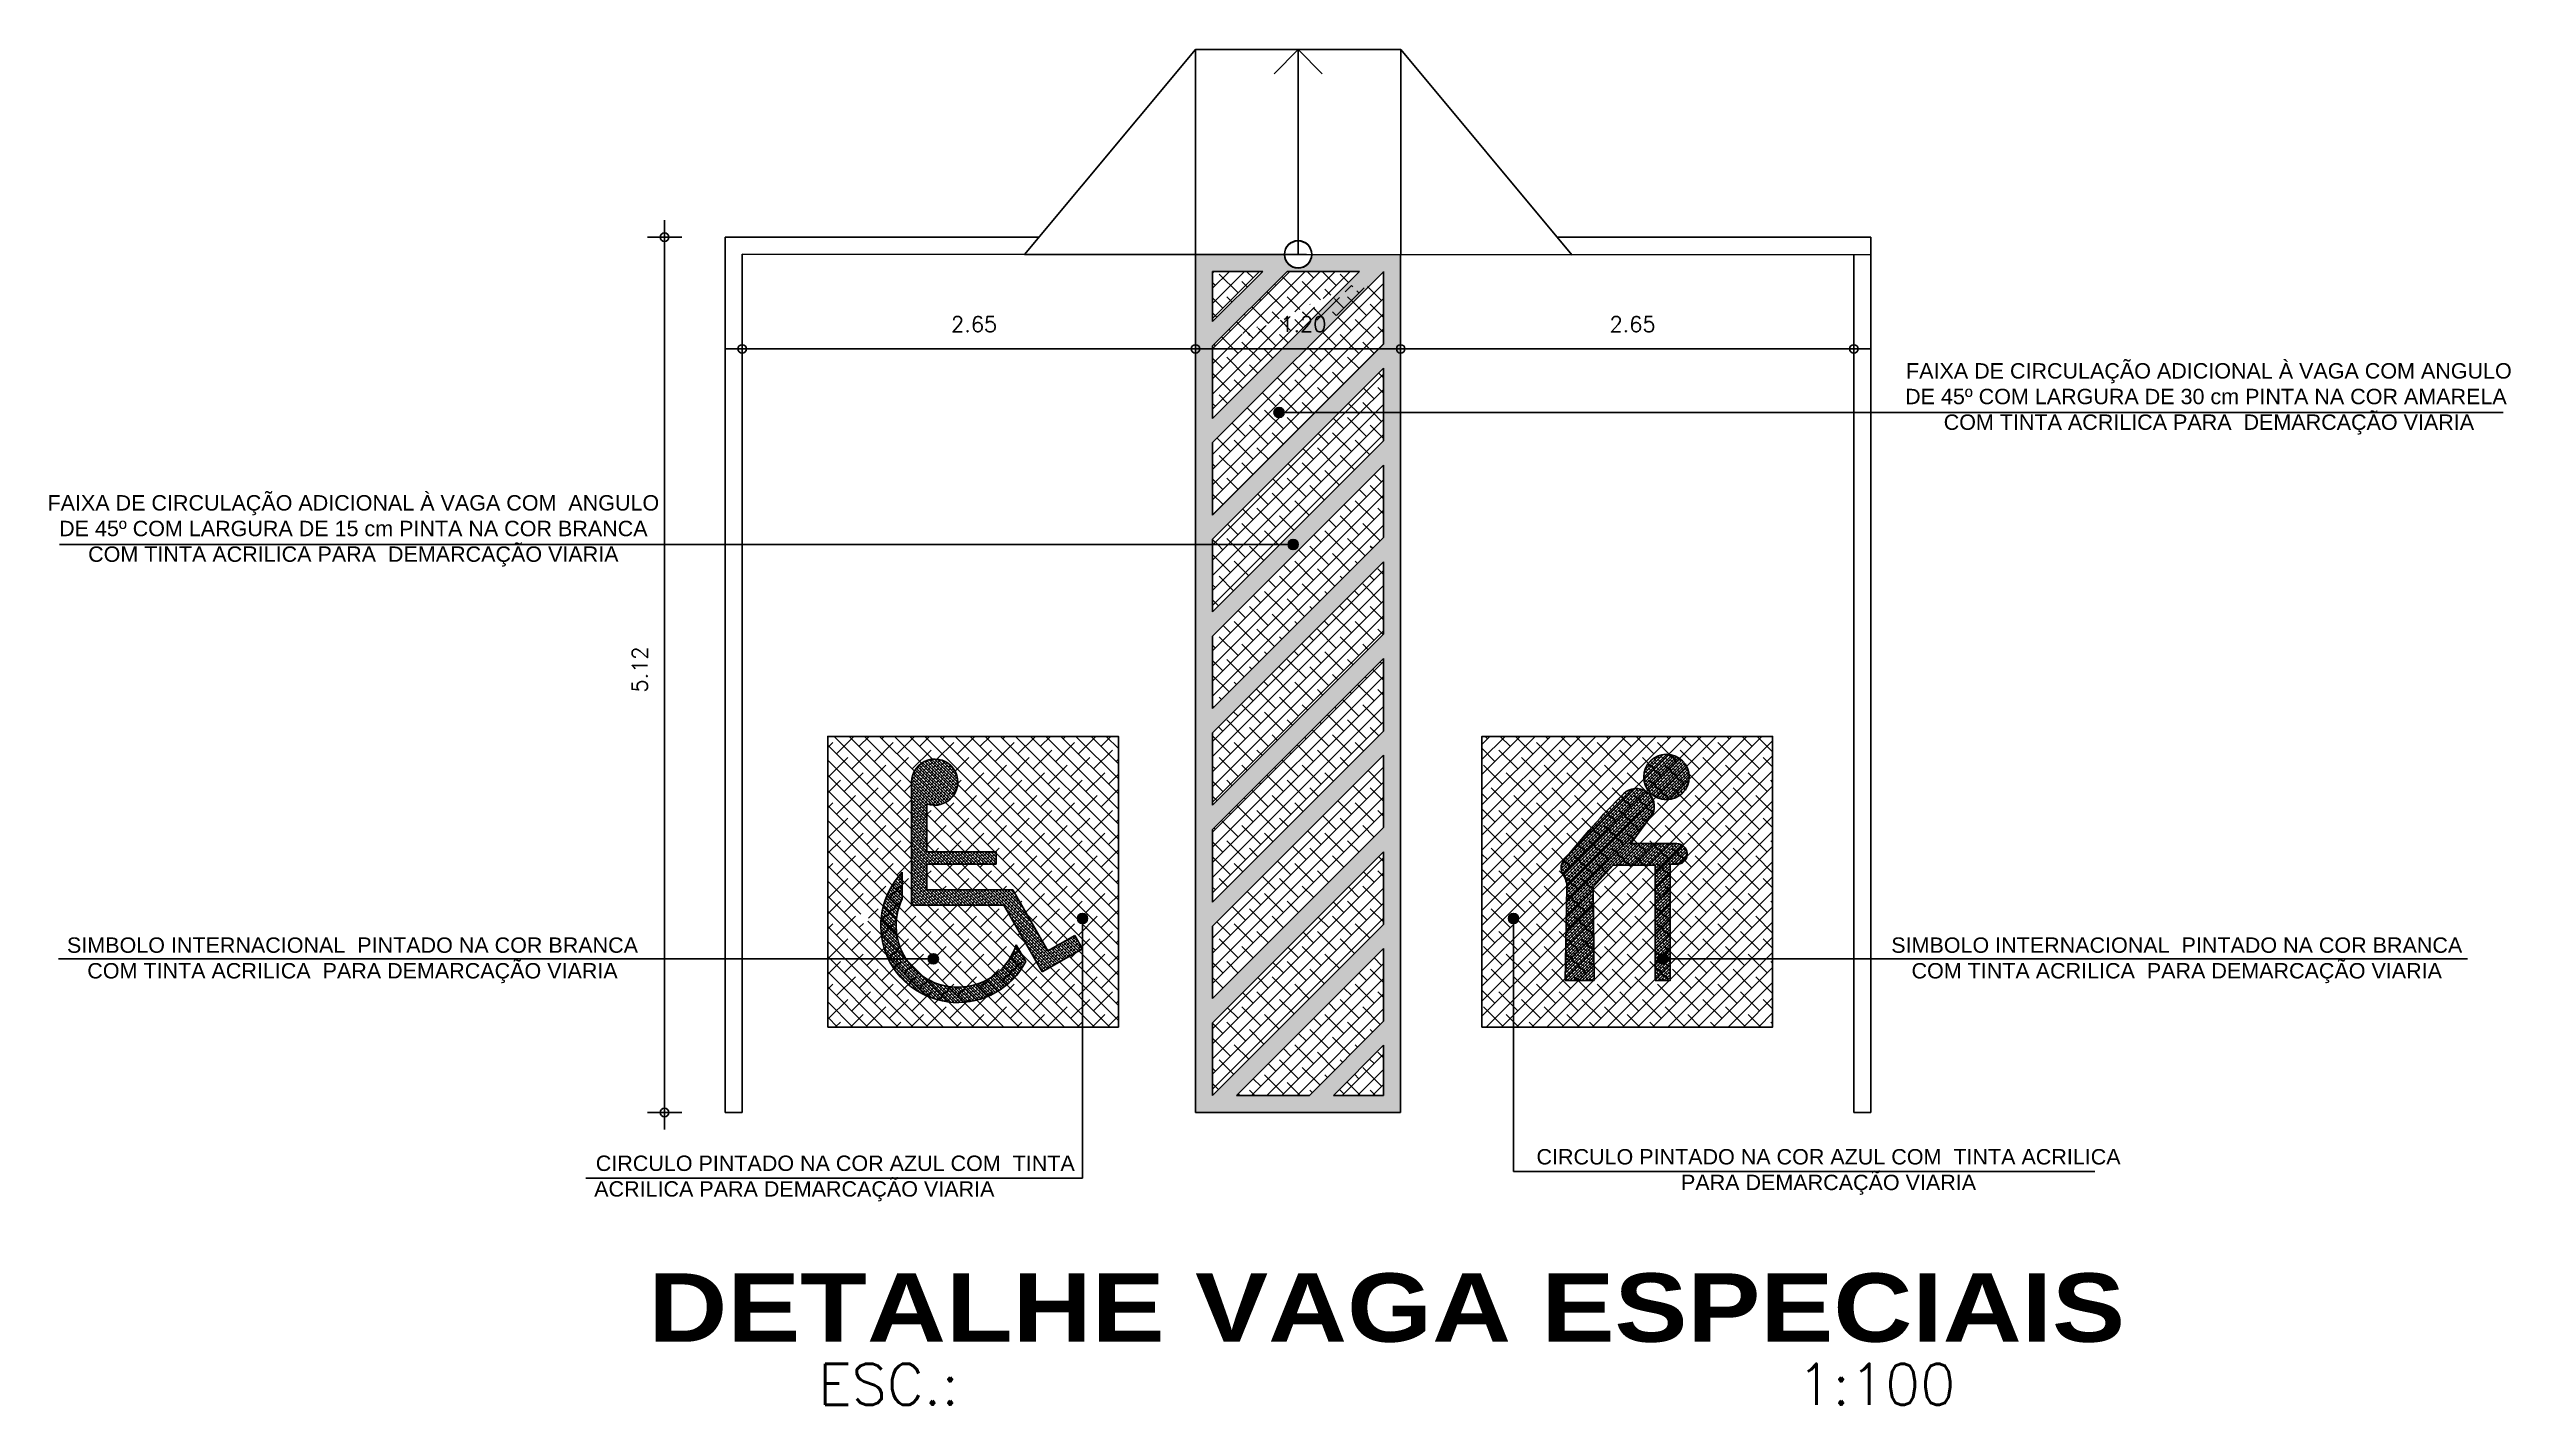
# Model space of a CAD drawing. Header units: millimetres. Extents: x 490 to 675, y -160 to -87.
# Drawn here: x 559.83 to 574.23, y -104.7 to -96.78 of the extents above; entities that cross this region are included whole.
import ezdxf
from ezdxf.enums import TextEntityAlignment as Align

# ---------------------------------------------------------------- set-up
doc = ezdxf.new("R2010")
doc.units = ezdxf.units.MM
doc.header["$LTSCALE"] = 2.5
for name, color, linetype in [('ARQ_VISTA02', 2, 'Continuous'), ('COTA', 9, 'Continuous'), ('COTAS', 1, 'Continuous'), ('HACHURA LINHA', 8, 'Continuous'), ('PISO', 8, 'Continuous'), ('TEXTO', 2, 'Continuous'), ('TITULO', 2, 'Continuous'), ('TXAMB', 2, 'Continuous'), ('VISTA', 1, 'Continuous')]:
    doc.layers.add(name, color=color, linetype=linetype)
doc.styles.add('ARIAL', font='arial.ttf')
doc.styles.add('COTA100', font='ROMANS.SHX')
doc.styles.add('COTA200', font='ROMANS.SHX')
doc.styles.add('TIT200', font='')
doc.styles.get('TIT200').set_extended_font_data('Arial Black')
doc.dimstyles.new('COTA100$0', dxfattribs={"dimtxt": 0.18, "dimasz": 0.1, "dimexe": 0.05, "dimexo": 0.95, "dimgap": 0.1, "dimtad": 1, "dimzin": 4, "dimdsep": 46, "dimtxsty": 'COTA100', "dimblk": 'USERTICK', "dimblk1": 'USERTICK', "dimblk2": 'USERTICK', "dimsah": 1, "dimcen": -0.1, "dimdle": 0.05, "dimse1": 1, "dimse2": 1, "dimclrt": 2, "dimadec": 0, "dimazin": 0, "dimtfac": 1, "dimtdec": 4, "dimtix": 1, "dimtmove": 2, "dimatfit": 3, "dimldrblk": 'USERTICK', "dimfxl": 1, "dimtvp": 0.625, "dimtolj": 1, "dimtzin": 4, "dimarcsym": 0})
pattern_1 = [(45, (-294503.263197, -9679892.807114), (-0.04419417382416, 0.04419417382416), []), (135, (-294503.263197, -9679892.807114), (-0.13258252147248, 0.04419417382416), [0.15625, -0.09375])]
pattern_2 = [(45, (1142.765794, -304.515884), (-0.00883883476, 0.00883883476), []), (135, (1142.765794, -304.515884), (-0.0265165043, 0.00883883476), [0.03125, -0.01875])]
pattern_3 = [(135, (-12.296738, -304.515884), (0.00883883476, 0.00883883476), []), (45, (-12.296738, -304.515884), (0.0265165043, 0.00883883476), [0.03125, -0.01875])]

msp = doc.modelspace()

# ---------------------------------------------------------------- texts
at = {"layer": 'TITULO'}
for s, height, style, p in [('DETALHE VAGA ESPECIAIS', 0.4, 'TIT200', (567.653, -104.136)), ('ESC.:                           1:100', 0.24, 'COTA200', (567.654, -104.585))]:
    msp.add_text(s, height=height, dxfattribs=dict(at, style=style)).set_placement(p, align=Align.MIDDLE_CENTER)
at = {"layer": 'TXAMB', "char_height": 0.09, "width": 3.58761, "attachment_point": 2, "style": 'ARIAL'}
for s, insert in [('FAIXA DE CIRCULAÇÃO ADICIONAL À VAGA COM ANGULO DE 45º COM LARGURA DE 30 cm PINTA NA COR AMARELA  COM TINTA ACRILICA PARA  DEMARCAÇÃO VIARIA', (572.461, -98.612)), ('FAIXA DE CIRCULAÇÃO ADICIONAL À VAGA COM  ANGULO DE 45º COM LARGURA DE 15 cm PINTA NA COR BRANCA COM TINTA ACRILICA PARA  DEMARCAÇÃO VIARIA', (561.611, -99.384)), ('SIMBOLO INTERNACIONAL  PINTADO NA COR BRANCA COM TINTA ACRILICA  PARA DEMARCAÇÃO VIARIA', (561.606, -101.971)), ('SIMBOLO INTERNACIONAL  PINTADO NA COR BRANCA COM TINTA ACRILICA  PARA DEMARCAÇÃO VIARIA', (572.273, -101.971)), ('CIRCULO PINTADO NA COR AZUL COM  TINTA\\P\\pxql;           ACRILICA PARA DEMARCAÇÃO VIARIA', (564.429, -103.247)), ('CIRCULO PINTADO NA COR AZUL COM  TINTA ACRILICA PARA DEMARCAÇÃO VIARIA', (570.237, -103.209))]:
    msp.add_mtext(s, dxfattribs=dict(at, insert=insert))

# ---------------------------------------------------------------- blocks, each defined once
blk = doc.blocks.new('A$C293D0826')
for p, q in [((0.006, 0), (0.0483, 0)), ((0.1376, 0), (0.1597, 0))]:
    blk.add_line(p, q)
for points in [[(0.006, 0), (0.0085, 0.1358, 0.152101), (0.0028, 0.1553, -0.324449), (0.0036, 0.1748, -0.029904), (0.0914, 0.2732, -0.842544), (0.1337, 0.2431), (0.102, 0.2001)], [(0.102, 0.2001), (0.1694, 0.2001, -0.9137), (0.1721, 0.1701), (0.1597, 0.1701), (0.1597, 0)]]:
    blk.add_lwpolyline(points, format="xyb")
blk.add_lwpolyline([(0.1376, 0), (0.1376, 0.1688), (0.0761, 0.1688), (0.047, 0.1365), (0.0483, 0)])
blk.add_circle((0.1541, 0.2976), 0.0333)
blk = doc.blocks.new('USERTICK')
at = {"color": 0}
for p, q in [((-1, 0), (1, 0)), ((0, 1), (0, -1))]:
    blk.add_line(p, q, dxfattribs=at)
blk.add_circle((0, 0), 0.25, dxfattribs=at)
blk = doc.blocks.new('*D264')
at = {"layer": 'COTAS', "color": 0, "lineweight": -2}
blk.add_line((567.635, -98.529), (566.635, -98.529), dxfattribs=at)
at = {"layer": 'DEFPOINTS', "color": 0}
for p in [(566.535, -97.976), (567.735, -97.975), (566.535, -98.529)]:
    blk.add_point(p, dxfattribs=at)
at = {"layer": 'COTAS', "color": 0, "lineweight": -2, "xscale": 0.1, "yscale": 0.1, "zscale": 0.1, "rotation": 180}
blk.add_blockref('USERTICK', (566.535, -98.529), dxfattribs=at)
at = {"layer": 'COTAS', "color": 0, "lineweight": -2, "xscale": 0.1, "yscale": 0.1, "zscale": 0.1}
blk.add_blockref('USERTICK', (567.735, -98.529), dxfattribs=at)
at = {"layer": 'COTAS', "color": 2, "insert": (567.135, -98.384), "char_height": 0.09, "attachment_point": 5, "style": 'COTA100'}
blk.add_mtext('\\A1; 1.20', dxfattribs=at)
blk = doc.blocks.new('*D265')
at = {"layer": 'COTAS', "color": 0, "lineweight": -2}
blk.add_line((563.985, -98.529), (566.435, -98.529), dxfattribs=at)
at = {"layer": 'DEFPOINTS', "color": 0}
for p in [(566.535, -98.529), (563.885, -101.313), (566.535, -101.313)]:
    blk.add_point(p, dxfattribs=at)
at = {"layer": 'COTAS', "color": 0, "lineweight": -2, "xscale": 0.1, "yscale": 0.1, "zscale": 0.1, "rotation": 180}
blk.add_blockref('USERTICK', (563.885, -98.529), dxfattribs=at)
at = {"layer": 'COTAS', "color": 0, "lineweight": -2, "xscale": 0.1, "yscale": 0.1, "zscale": 0.1}
blk.add_blockref('USERTICK', (566.535, -98.529), dxfattribs=at)
at = {"layer": 'COTAS', "color": 2, "insert": (565.21, -98.384), "char_height": 0.09, "attachment_point": 5, "style": 'COTA100'}
blk.add_mtext('\\A1; 2.65', dxfattribs=at)
blk = doc.blocks.new('*D234')
at = {"layer": 'COTAS', "color": 0, "lineweight": -2}
blk.add_line((567.835, -98.529), (570.285, -98.529), dxfattribs=at)
at = {"layer": 'DEFPOINTS', "color": 0}
for p in [(567.735, -98.529), (570.385, -98.529), (570.385, -102.995)]:
    blk.add_point(p, dxfattribs=at)
at = {"layer": 'COTAS', "color": 0, "lineweight": -2, "xscale": 0.1, "yscale": 0.1, "zscale": 0.1, "rotation": 180}
blk.add_blockref('USERTICK', (567.735, -98.529), dxfattribs=at)
at = {"layer": 'COTAS', "color": 0, "lineweight": -2, "xscale": 0.1, "yscale": 0.1, "zscale": 0.1}
blk.add_blockref('USERTICK', (570.385, -98.529), dxfattribs=at)
at = {"layer": 'COTAS', "color": 2, "insert": (569.06, -98.384), "char_height": 0.09, "attachment_point": 5, "style": 'COTA100'}
blk.add_mtext('\\A1; 2.65', dxfattribs=at)
blk = doc.blocks.new('*D266')
at = {"layer": 'COTAS', "color": 0, "lineweight": -2}
blk.add_line((563.431, -102.895), (563.431, -97.975), dxfattribs=at)
at = {"layer": 'DEFPOINTS', "color": 0}
for p in [(563.431, -97.875), (563.785, -97.875), (563.785, -102.995)]:
    blk.add_point(p, dxfattribs=at)
at = {"layer": 'COTAS', "color": 0, "lineweight": -2, "xscale": 0.1, "yscale": 0.1, "zscale": 0.1}
for p, rotation in [((563.431, -97.875), 90), ((563.431, -102.995), 270)]:
    blk.add_blockref('USERTICK', p, dxfattribs=dict(at, rotation=rotation))
at = {"layer": 'COTAS', "color": 2, "insert": (563.286, -100.435), "char_height": 0.09, "attachment_point": 5, "rotation": 90, "style": 'COTA100'}
blk.add_mtext('\\A1; 5.12', dxfattribs=at)
blk = doc.blocks.new('A$C70E94E78')
at = {"layer": 'TEXTO', "color": 1, "linetype": 'Continuous', "ltscale": 3}
for q in [(1.459, 1.138), (1.6, 0.08), (1.741, 1.138)]:
    blk.add_line((1.6, 1.28), q, dxfattribs=at)
blk.add_circle((1.6, 0.08), 0.0798, dxfattribs=at)
at = {"layer": 'VISTA', "linetype": 'Continuous', "ltscale": 3}
blk.add_line((0, 0.08), (3.2, 0.08), dxfattribs=at)
for points in [[(1, 1.28), (0, 0.08)], [(2.2, 0.08), (2.2, 1.28), (1, 1.28), (1, 0.08)], [(2.2, 1.28), (3.2, 0.08)]]:
    blk.add_lwpolyline(points, dxfattribs=at)
blk = doc.blocks.new('A$C3C616FB4')
at = {"color": 0}
for points in [[(0.938, 1.125), (0.375, 1.125), (0.375, 0.916), (1.072, 0.916), (1.358, 0.42), (1.575, 0.545), (1.637, 0.437), (1.312, 0.249), (1, 0.791), (0.25, 0.791), (0.25, 1.791, -3.146264), (0.375, 1.614), (0.375, 1.225), (0.938, 1.225)], [(0.175, 1.059), (0.175, 0.843, 1.067989), (1.1, 0.468), (1.177, 0.333, -1.151299)]]:
    blk.add_lwpolyline(points, format="xyb", close=True, dxfattribs=at)

# ---------------------------------------------------------------- dimensions: what is measured, and where the dimension line sits
at = {"layer": 'COTAS'}
dim = msp.add_linear_dim(base=(563.431, -97.875), p1=(563.785, -102.995), p2=(563.785, -97.875), angle=90, dimstyle='COTA100$0', override={"dimtxt": 0.09, "dimpost": ' <>'}, dxfattribs=at)
dim.commit()
dim.dimension.update_dxf_attribs({"geometry": '*D266', "text_midpoint": (563.286, -100.435)})
for base, p1, p2, picture, middle in [((566.535, -98.529), (567.735, -97.975), (566.535, -97.976), '*D264', (567.135, -98.384)), ((566.535, -98.529), (563.885, -101.313), (566.535, -101.313), '*D265', (565.21, -98.384)), ((570.385, -98.529), (567.735, -98.529), (570.385, -102.995), '*D234', (569.06, -98.384))]:
    dim = msp.add_linear_dim(base=base, p1=p1, p2=p2, dimstyle='COTA100$0', override={"dimtxt": 0.09, "dimpost": ' <>'}, dxfattribs=at)
    dim.commit()
    dim.dimension.update_dxf_attribs({"geometry": picture, "text_midpoint": middle})

# ---------------------------------------------------------------- hatches: boundary and pattern name
at = {"layer": 'COTA'}
h = msp.add_hatch(color=254, dxfattribs=at)
h.paths.add_polyline_path([(567.053, -98.901), (567.024, -98.901), (567.024, -98.931, 0.414214)])
h.paths.add_polyline_path([(567.024, -98.871, 0.414214), (566.994, -98.901, 0.414214), (567.024, -98.931)])
h.paths.add_polyline_path([(567.024, -98.871), (567.024, -98.901), (567.053, -98.901, 0.414214)])
h = msp.add_hatch(color=254, dxfattribs=at)
h.paths.add_polyline_path([(567.136, -99.673), (567.106, -99.673), (567.106, -99.643, -0.414214)])
h.paths.add_polyline_path([(567.106, -99.703, -0.414214), (567.076, -99.673, -0.414214), (567.106, -99.643)])
h.paths.add_polyline_path([(567.106, -99.703), (567.106, -99.673), (567.136, -99.673, -0.414214)])
h = msp.add_hatch(color=254, dxfattribs=at)
h.paths.add_polyline_path([(565.845, -101.86), (565.875, -101.86), (565.875, -101.889, -0.414214)])
h.paths.add_polyline_path([(565.875, -101.83, -0.414214), (565.905, -101.86, -0.414214), (565.875, -101.889)])
h.paths.add_polyline_path([(565.875, -101.83), (565.875, -101.86), (565.845, -101.86, -0.414214)])
h = msp.add_hatch(color=254, dxfattribs=at)
h.paths.add_polyline_path([(568.425, -101.86), (568.395, -101.86), (568.395, -101.889, 0.414214)])
h.paths.add_polyline_path([(568.395, -101.83, 0.414214), (568.365, -101.86, 0.414214), (568.395, -101.889)])
h.paths.add_polyline_path([(568.395, -101.83), (568.395, -101.86), (568.425, -101.86, 0.414214)])
h = msp.add_hatch(color=254, dxfattribs=at)
h.paths.add_polyline_path([(565.031, -102.096), (565.002, -102.096), (565.002, -102.067, -0.414214)])
h.paths.add_polyline_path([(565.002, -102.126, -0.414214), (564.972, -102.096, -0.414214), (565.002, -102.067)])
h.paths.add_polyline_path([(565.002, -102.126), (565.002, -102.096), (565.031, -102.096, -0.414214)])
h = msp.add_hatch(color=254, dxfattribs=at)
h.paths.add_polyline_path([(569.239, -102.096), (569.268, -102.096), (569.268, -102.067, 0.414214)])
h.paths.add_polyline_path([(569.268, -102.126, 0.414214), (569.298, -102.096, 0.414214), (569.268, -102.067)])
h.paths.add_polyline_path([(569.268, -102.126), (569.268, -102.096), (569.239, -102.096, 0.414214)])
at = {"layer": 'HACHURA LINHA', "ltscale": 2}
h = msp.add_hatch(dxfattribs=at)
h.set_pattern_fill('ANSI38', color=256, scale=0.1, style=0)
h.set_pattern_definition([(45, (2387.228809, 237.717973), (-0.008838834765, 0.008838834765), []), (135, (2387.228809, 237.717973), (-0.026516504294, 0.008838834765), [0.03125, -0.01875])])
h.paths.add_polyline_path([(567.735, -97.975), (567.215, -97.975, -1.003134), (567.055, -97.975), (566.535, -97.975), (566.535, -97.975), (566.535, -97.979), (566.535, -102.995), (567.735, -102.995)])
h.paths.add_polyline_path([(567.635, -98.501), (566.635, -99.501), (566.635, -99.077), (567.635, -98.077)], flags=16)
h.paths.add_polyline_path([(567.495, -98.075), (566.635, -98.935), (566.635, -98.511), (567.071, -98.075)], flags=16)
h.paths.add_polyline_path([(567.635, -98.642), (567.635, -99.067), (566.635, -100.067), (566.635, -99.642)], flags=16)
h.paths.add_polyline_path([(566.929, -98.075), (566.635, -98.369), (566.635, -98.075)], flags=16)
h.paths.add_polyline_path([(567.635, -99.208), (567.635, -99.632), (566.635, -100.632), (566.635, -100.208)], flags=16)
h.paths.add_polyline_path([(567.635, -99.774), (567.635, -100.198), (566.635, -101.198), (566.635, -100.774)], flags=16)
h.paths.add_polyline_path([(567.635, -100.339), (567.635, -100.764), (566.635, -101.764), (566.635, -101.339)], flags=16)
h.paths.add_polyline_path([(567.635, -100.905), (567.635, -101.329), (566.635, -102.329), (566.635, -101.905)], flags=16)
h.paths.add_polyline_path([(567.635, -101.471), (567.635, -101.895), (566.635, -102.895), (566.635, -102.471)], flags=16)
h.paths.add_polyline_path([(567.635, -102.036), (567.635, -102.461), (567.201, -102.895), (566.776, -102.895)], flags=16)
h.paths.add_polyline_path([(567.635, -102.602), (567.635, -102.895), (567.342, -102.895)], flags=16)
at = {"layer": 'HACHURA LINHA'}
h = msp.add_hatch(dxfattribs=at)
h.set_pattern_fill('ANSI38', color=256, scale=0.5, style=0)
h.set_pattern_definition(pattern_1)
h.paths.add_polyline_path([(566.635, -98.369), (566.929, -98.075), (566.635, -98.075)])
h.paths.add_polyline_path([(566.752, -98.125), (567.518, -98.125), (567.518, -98.463), (566.752, -98.463)], flags=9)
h = msp.add_hatch(dxfattribs=at)
h.set_pattern_fill('ANSI38', color=256, scale=0.5, style=0)
h.set_pattern_definition(pattern_1)
h.paths.add_polyline_path([(566.635, -98.935), (567.495, -98.075), (567.071, -98.075), (566.635, -98.511)])
h.paths.add_polyline_path([(567.031, -98.351), (567.518, -98.125), (567.313, -98.257), (566.752, -98.463)])
h = msp.add_hatch(dxfattribs=at)
h.set_pattern_fill('ANSI38', color=256, scale=0.5, style=0)
h.set_pattern_definition(pattern_1)
edge = h.paths.add_edge_path()
edge.add_line((567.235, -98.901), (567.053, -98.901))
edge.add_arc((567.024, -98.901), 0.0297, 180, 360, ccw=False)
edge.add_arc((567.024, -98.901), 0.0297, 0, 180, ccw=False)
edge.add_line((567.053, -98.901), (567.235, -98.901))
edge.add_line((567.235, -98.901), (567.635, -98.501))
edge.add_line((567.635, -98.501), (567.635, -98.077))
edge.add_line((567.635, -98.077), (566.635, -99.077))
edge.add_line((566.635, -99.077), (566.635, -99.501))
edge.add_line((566.635, -99.501), (567.235, -98.901))
h.paths.add_polyline_path([(566.749, -98.473), (567.552, -98.159), (567.384, -98.328), (566.748, -98.474)], flags=17)
h = msp.add_hatch(dxfattribs=at)
h.set_pattern_fill('ANSI38', color=256, scale=0.5, style=0)
h.set_pattern_definition(pattern_1)
h.paths.add_polyline_path([(567.635, -98.642), (567.376, -98.901), (567.635, -98.901)], flags=17)
h = msp.add_hatch(dxfattribs=at)
h.set_pattern_fill('ANSI38', color=256, scale=0.5, style=0)
h.set_pattern_definition(pattern_1)
h.paths.add_polyline_path([(566.635, -99.642), (566.635, -99.673), (567.029, -99.673), (567.635, -99.067), (567.635, -98.901), (567.376, -98.901)])
h = msp.add_hatch(dxfattribs=at)
h.set_pattern_fill('ANSI38', color=256, scale=0.5, style=0)
h.set_pattern_definition(pattern_1)
h.paths.add_polyline_path([(566.635, -100.632), (567.635, -99.632), (567.635, -99.208), (566.635, -100.208)])
h = msp.add_hatch(dxfattribs=at)
h.set_pattern_fill('ANSI38', color=256, scale=0.5, style=0)
h.set_pattern_definition(pattern_1)
h.paths.add_polyline_path([(567.029, -99.673), (566.635, -99.673), (566.635, -100.067)], flags=17)
h = msp.add_hatch(dxfattribs=at)
h.set_pattern_fill('ANSI38', color=256, scale=0.5, style=0)
h.set_pattern_definition(pattern_1)
h.paths.add_polyline_path([(566.635, -100.774), (566.635, -101.198), (567.635, -100.198), (567.635, -99.774)])
h = msp.add_hatch(dxfattribs=at)
h.set_pattern_fill('ANSI38', color=256, scale=0.5, style=0)
h.set_pattern_definition(pattern_1)
h.paths.add_polyline_path([(566.635, -101.339), (566.635, -101.764), (567.635, -100.764), (567.635, -100.339)])
h = msp.add_hatch(dxfattribs=at)
h.set_pattern_fill('ANSI38', color=256, scale=0.5, style=0)
h.set_pattern_definition([(135, (295633.73225, -9679892.807114), (0.04419417382416, 0.04419417382416), []), (45, (295633.73225, -9679892.807114), (0.13258252147248, 0.04419417382416), [0.15625, -0.09375])])
h.paths.add_polyline_path([(566.085, -100.795), (566.085, -102.495), (564.594, -102.495), (564.594, -101.889, 0.414214), (564.624, -101.86, 1), (564.564, -101.86, 0.414214), (564.594, -101.889), (564.594, -102.495), (564.385, -102.495), (564.385, -100.795)])
h.paths.add_polyline_path([(564.875, -101.063), (564.875, -101.783), (565.415, -101.783), (565.64, -102.172), (565.873, -102.037), (565.828, -101.959), (565.673, -102.049), (565.467, -101.693), (564.965, -101.693), (564.965, -101.542), (565.37, -101.542), (565.37, -101.47), (564.965, -101.47), (564.965, -101.19, 3.146264)], flags=16)
h = msp.add_hatch(dxfattribs=at)
h.set_pattern_fill('ANSI38', color=256, scale=0.5, style=0)
h.set_pattern_definition(pattern_1)
h.paths.add_polyline_path([(568.21, -100.795), (568.21, -102.495), (568.395, -102.495), (568.395, -101.889, -0.414214), (568.365, -101.86, -1), (568.425, -101.86, -0.414214), (568.395, -101.889), (568.395, -102.495), (569.91, -102.495), (569.91, -102.096), (569.312, -102.096), (569.312, -102.223), (569.223, -102.223), (569.223, -101.547), (568.978, -101.547), (568.861, -101.677), (568.866, -102.223), (568.697, -102.223), (568.707, -101.68, 0.152092), (568.684, -101.602, -0.139554), (568.673, -101.567, 0.139519), (568.684, -101.602, -0.152109), (568.707, -101.68), (568.697, -102.223), (568.866, -102.223), (568.861, -101.677), (568.978, -101.547), (569.223, -101.547), (569.223, -102.223), (569.312, -102.223), (569.312, -102.096), (569.298, -102.096, -1), (569.239, -102.096, -1), (569.298, -102.096), (569.91, -102.096), (569.91, -100.795)])
h.paths.add_polyline_path([(568.707, -101.68, 0.152092), (568.684, -101.602, -0.139554), (568.673, -101.567, 0.139554), (568.684, -101.602, -0.152092)], flags=17)
at = {"layer": 'HACHURA LINHA', "ltscale": 2}
h = msp.add_hatch(dxfattribs=at)
h.set_pattern_fill('ANSI38', color=256, scale=0.1, style=0)
h.set_pattern_definition(pattern_3)
h.paths.add_polyline_path([(564.875, -101.063, -3.146264), (564.965, -101.19), (564.965, -101.47), (565.37, -101.47), (565.37, -101.542), (564.965, -101.542), (564.965, -101.693), (565.467, -101.693), (565.673, -102.049), (565.828, -101.959), (565.873, -102.037), (565.64, -102.172), (565.415, -101.783), (564.875, -101.783)])
at = {"layer": 'HACHURA LINHA'}
h = msp.add_hatch(dxfattribs=at)
h.set_pattern_fill('ANSI38', color=256, scale=0.5, style=0)
h.set_pattern_definition(pattern_1)
h.paths.add_polyline_path([(566.635, -101.905), (566.635, -102.329), (567.635, -101.329), (567.635, -100.905)])
at = {"layer": 'HACHURA LINHA', "ltscale": 2}
h = msp.add_hatch(dxfattribs=at)
h.set_pattern_fill('ANSI38', color=256, scale=0.1, style=0)
h.set_pattern_definition(pattern_2)
h.paths.add_polyline_path([(569.423, -101.032, 1), (569.156, -101.032, 1)])
h = msp.add_hatch(dxfattribs=at)
h.set_pattern_fill('ANSI38', color=256, scale=0.1, style=0)
h.set_pattern_definition(pattern_2)
h.paths.add_polyline_path([(568.687, -101.523, 0.324449), (568.684, -101.602, -0.152101), (568.707, -101.68), (568.697, -102.223), (568.866, -102.223), (568.861, -101.677), (568.978, -101.547), (569.223, -101.547), (569.223, -102.223), (569.312, -102.223), (569.312, -101.542), (569.361, -101.542, 0.9137), (569.35, -101.422), (569.081, -101.422), (569.208, -101.25, 0.842544), (569.039, -101.13, 0.029904)])
at = {"layer": 'HACHURA LINHA'}
h = msp.add_hatch(dxfattribs=at)
h.set_pattern_fill('ANSI38', color=256, scale=0.5, style=0)
h.set_pattern_definition(pattern_1)
h.paths.add_polyline_path([(566.635, -102.471), (566.635, -102.895), (567.635, -101.895), (567.635, -101.471)])
at = {"layer": 'HACHURA LINHA', "ltscale": 2}
h = msp.add_hatch(dxfattribs=at)
h.set_pattern_fill('ANSI38', color=256, scale=0.1, style=0)
h.set_pattern_definition(pattern_3)
h.paths.add_polyline_path([(564.821, -101.59), (564.821, -101.745, 1.067989), (565.486, -102.015), (565.542, -102.112, -1.151299)])
at = {"layer": 'HACHURA LINHA'}
h = msp.add_hatch(dxfattribs=at)
h.set_pattern_fill('ANSI38', color=256, scale=0.5, style=0)
h.set_pattern_definition(pattern_1)
h.paths.add_polyline_path([(567.635, -102.036), (566.776, -102.895), (567.201, -102.895), (567.635, -102.461)])
h = msp.add_hatch(dxfattribs=at)
h.set_pattern_fill('ANSI38', color=256, scale=0.5, style=0)
h.set_pattern_definition(pattern_1)
h.paths.add_polyline_path([(567.342, -102.895), (567.635, -102.895), (567.635, -102.602)])

# ---------------------------------------------------------------- linework, layer by layer
at = {"color": 2}
for p, q in [((574.181, -98.901), (567.024, -98.901)), ((559.892, -99.673), (567.106, -99.673)), ((565.875, -101.86), (565.875, -103.379)), ((568.395, -101.86), (568.395, -103.341)), ((565.002, -102.096), (559.887, -102.096)), ((569.268, -102.096), (573.974, -102.096)), ((571.795, -103.341), (568.395, -103.341)), ((562.971, -103.379), (565.875, -103.379))]:
    msp.add_line(p, q, dxfattribs=at)
for centre in [(567.024, -98.901), (567.106, -99.673), (565.875, -101.86), (568.395, -101.86), (565.002, -102.096), (569.268, -102.096)]:
    msp.add_circle(centre, 0.0297, dxfattribs=at)
at = {"layer": 'ARQ_VISTA02'}
for points in [[(564.385, -102.495), (566.085, -102.495), (566.085, -100.795), (564.385, -100.795)], [(568.21, -102.495), (569.91, -102.495), (569.91, -100.795), (568.21, -100.795)]]:
    msp.add_lwpolyline(points, close=True, dxfattribs=at)
at = {"layer": 'HACHURA LINHA'}
msp.add_line((567.635, -99.774), (566.635, -100.774), dxfattribs=at)
at = {"layer": 'PISO'}
for p, q in [((565.619, -97.875), (563.785, -97.875)), ((563.785, -97.875), (563.785, -102.995)), ((570.485, -97.875), (568.649, -97.875)), ((570.485, -97.875), (570.485, -102.995)), ((563.885, -97.975), (563.885, -102.995)), ((563.885, -97.975), (570.485, -97.979)), ((563.885, -97.979), (563.885, -102.069)), ((566.535, -97.976), (566.535, -102.995)), ((567.735, -97.977), (567.735, -102.995)), ((570.385, -97.979), (570.385, -102.995)), ((566.635, -98.369), (566.635, -98.075)), ((567.495, -98.075), (566.635, -98.935)), ((567.071, -98.075), (566.635, -98.511)), ((566.929, -98.075), (566.635, -98.369)), ((566.635, -98.075), (566.929, -98.075)), ((567.635, -98.077), (566.635, -99.077)), ((567.495, -98.075), (567.071, -98.075)), ((567.635, -98.075), (567.635, -98.501)), ((567.635, -98.501), (566.635, -99.501)), ((566.635, -98.935), (566.635, -98.511)), ((567.635, -98.642), (566.635, -99.642)), ((567.635, -98.642), (567.635, -99.067)), ((567.635, -99.067), (566.635, -100.067)), ((566.635, -99.501), (566.635, -99.077)), ((567.635, -99.208), (566.635, -100.208)), ((567.635, -99.208), (567.635, -99.632)), ((567.635, -99.632), (566.635, -100.632)), ((566.635, -100.067), (566.635, -99.642)), ((567.635, -99.774), (567.635, -100.198)), ((567.635, -100.198), (566.635, -101.198)), ((566.635, -100.632), (566.635, -100.208)), ((567.635, -100.339), (566.635, -101.339)), ((567.635, -100.339), (567.635, -100.764)), ((567.635, -100.764), (566.635, -101.764)), ((566.635, -101.198), (566.635, -100.774)), ((567.635, -100.905), (566.635, -101.905)), ((567.635, -100.905), (567.635, -101.329)), ((567.635, -101.329), (566.635, -102.329)), ((566.635, -101.764), (566.635, -101.339)), ((567.635, -101.471), (566.635, -102.471)), ((567.635, -101.471), (567.635, -101.895)), ((567.635, -101.895), (566.635, -102.895)), ((566.635, -102.329), (566.635, -101.905)), ((567.635, -102.036), (566.776, -102.895)), ((567.635, -102.036), (567.635, -102.461)), ((566.635, -102.895), (566.635, -102.471)), ((567.635, -102.461), (567.201, -102.895)), ((567.635, -102.602), (567.342, -102.895)), ((567.635, -102.602), (567.635, -102.895)), ((567.201, -102.895), (566.776, -102.895)), ((567.635, -102.895), (567.342, -102.895)), ((563.885, -102.995), (563.785, -102.995)), ((567.735, -102.995), (566.535, -102.995)), ((570.485, -102.995), (570.385, -102.995))]:
    msp.add_line(p, q, dxfattribs=at)
at = {"layer": 'TEXTO', "linetype": 'Continuous', "ltscale": 3}
msp.add_circle((567.135, -97.975), 0.0798, dxfattribs=at)

# ---------------------------------------------------------------- block references
at = {"ltscale": 2, "rotation": 359.9612904335423}
msp.add_blockref('A$C70E94E78', (565.535, -98.056), dxfattribs=at)
at = {"layer": 'ARQ_VISTA02'}
for name, p, xscale, yscale, zscale in [('A$C3C616FB4', (564.695, -102.352), 0.7199999999720604, 0.7200000006705523, 0.7200000000000001), ('A$C293D0826', (568.673, -102.223), 4, 4, 4)]:
    msp.add_blockref(name, p, dxfattribs=dict(at, xscale=xscale, yscale=yscale, zscale=zscale))

msp.set_redraw_order([(e.dxf.handle, doc.entitydb.next_handle()) for e in msp.query("TEXT MTEXT ATTDEF DIMENSION ARC_DIMENSION")])  # texts and dimensions are drawn at this point

doc.saveas('drawing.dxf')
